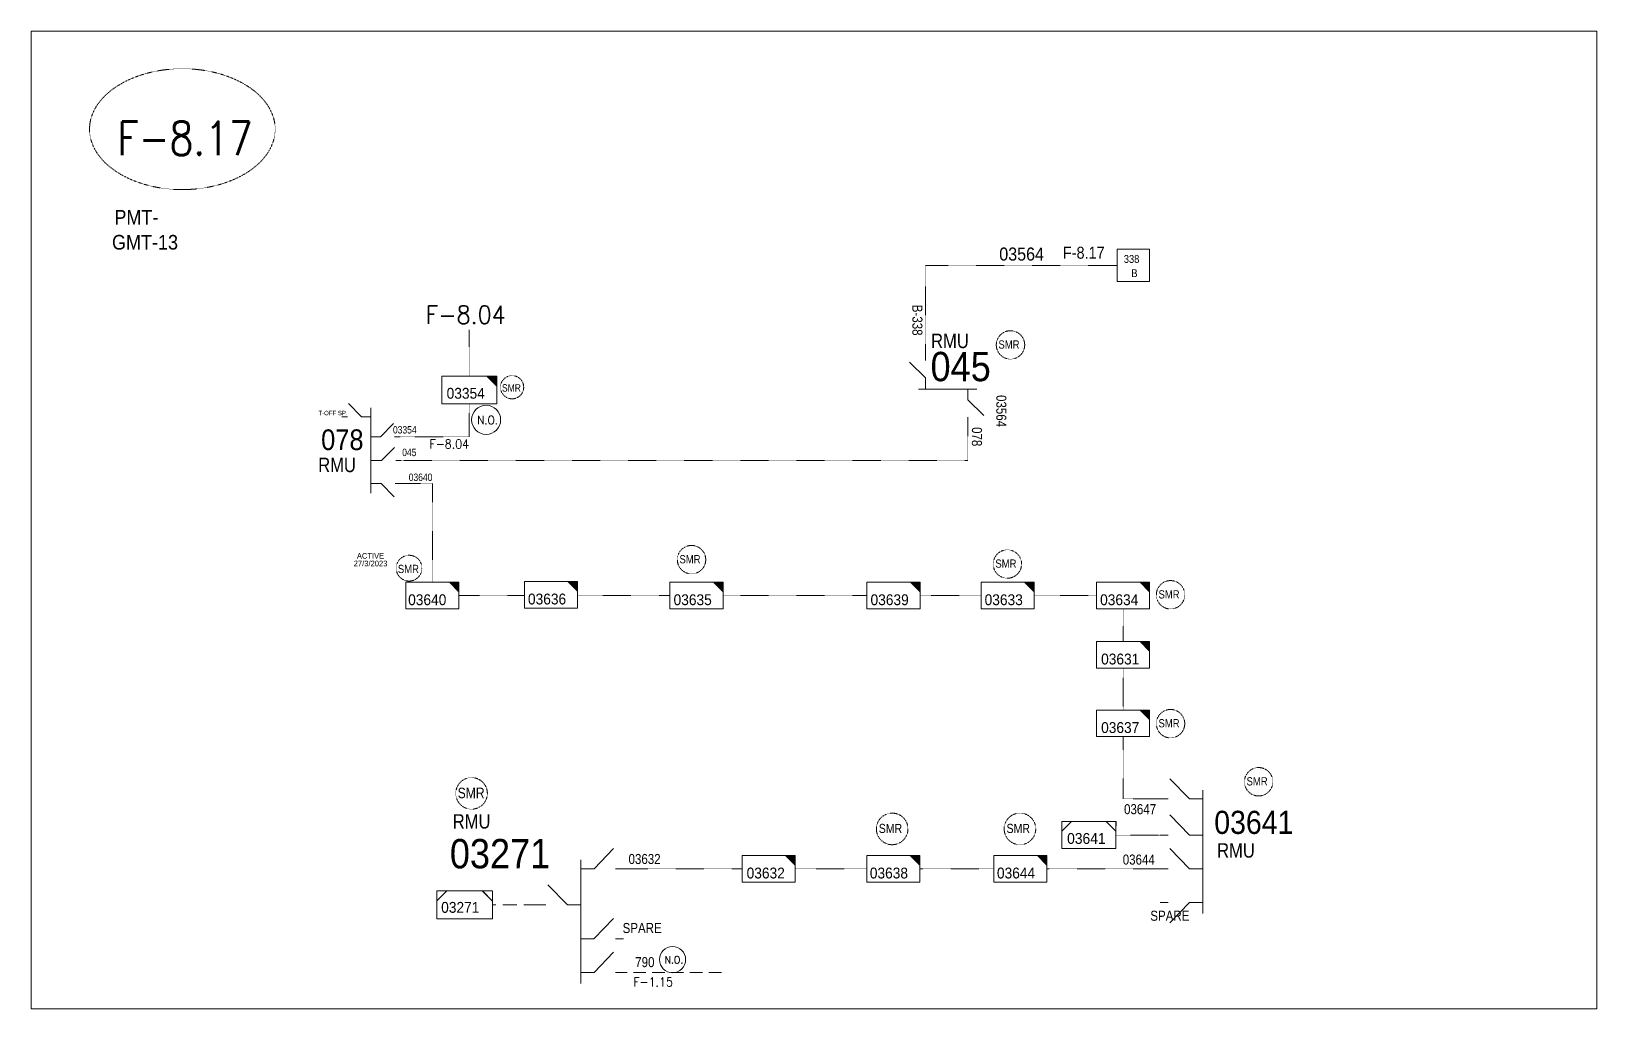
# Model space of a CAD drawing. Header units: metres. Extents: x 65984 to 144644, y -19036 to 23726.
# Drawn here: x 96137 to 97082, y 3628 to 4218 of the extents above; entities that cross this region are included whole.
import ezdxf
from ezdxf.enums import TextEntityAlignment as Align

# ---------------------------------------------------------------- set-up
doc = ezdxf.new("R2010")
doc.units = ezdxf.units.M
doc.header["$MEASUREMENT"] = 0
for name, pattern in [('DGN Style 2', [0.023128, 0, -0.023128]), ('DGN Style 3', [0.013877, 0, -0.013877]), ('HIDDEN2', [2381.25, 1587.5, -793.75])]:
    doc.linetypes.add(name, pattern=pattern)
doc.layers.get('0').update_dxf_attribs({"color": 95, "lineweight": 40})
for name, color, linetype, lineweight in [('d_eos', 111, 'Continuous', 40), ('d_eos no', 121, 'Continuous', 40), ('d_switch', 95, 'Continuous', 40), ('d_tf no', 6, 'Continuous', 40), ('d_ug cable', 95, 'Continuous', 40), ('d_unit sub', 7, 'Continuous', 40), ('fedr no', 95, 'Continuous', 40), ('GRID STATION  04', 7, 'Continuous', 40), ('Level 37', 7, 'Continuous', 0), ('O H MAIN FEEDER', 4, 'Continuous', 100), ('SW N O', 114, 'Continuous', 30)]:
    doc.layers.add(name, color=color, linetype=linetype, lineweight=lineweight)
doc.styles.add('Style-Arial', font='arial.ttf')
doc.styles.add('Style-ENGINEERING', font='ENGINEERING.shx')
doc.styles.add('Style-msdefault', font='msdefault.shx')
doc.styles.add('Style-simplex', font='simplex.shx')
doc.styles.add('Style-STANDARD', font='STANDARD.shx')

msp = doc.modelspace()

# ---------------------------------------------------------------- texts
at = {"layer": 'd_eos no', "color": 7, "linetype": 'Continuous', "lineweight": 13, "style": 'Style-Arial', "width": 0.88}
for s, height, p in [('PMT-', 8.843, (96187.54, 4109.88)), ('GMT-13', 8.843, (96186.1, 4094.79)), ('03564', 7.891, (96721.63, 4087.19))]:
    msp.add_text(s, height=height, dxfattribs=at).set_placement(p, align=Align.TOP_LEFT)
at = {"layer": 'd_eos no', "color": 2, "linetype": 'Continuous', "lineweight": 13, "style": 'Style-Arial', "width": 0.88}
msp.add_text('045', height=17.716, dxfattribs=at).set_placement((96680.16, 4006.5))
at = {"layer": 'd_eos no', "color": 7, "linetype": 'Continuous', "lineweight": 13, "style": 'Style-Arial', "width": 0.88}
msp.add_text('078', height=12.483, dxfattribs=at).set_placement((96337.93, 3977.42), align=Align.TOP_RIGHT)
at = {"layer": 'd_eos no', "color": 2, "linetype": 'Continuous', "lineweight": 13, "style": 'Style-Arial', "width": 0.88}
for s, height, p in [('03641', 13.979, (96851.37, 3747.27)), ('03271', 17.716, (96390.02, 3730.25))]:
    msp.add_text(s, height=height, dxfattribs=at).set_placement(p, align=Align.TOP_LEFT)
at = {"layer": 'd_switch', "color": 1, "linetype": 'Continuous', "lineweight": 13}
for s, height, style, width, p in [('F-8.17', 7.237, 'Style-msdefault', 0.9, (96785.21, 4087.66)), ('03647', 6.076, 'Style-ENGINEERING', 0.857143, (96816.29, 3751.27)), ('SPARE', 6.076, 'Style-ENGINEERING', 0.857143, (96836.4, 3686.97))]:
    msp.add_text(s, height=height, dxfattribs=dict(at, style=style, width=width)).set_placement(p, align=Align.TOP_RIGHT)
at = {"layer": 'd_switch', "color": 9, "linetype": 'Continuous', "lineweight": 13, "ltscale": 0.453714, "style": 'Style-ENGINEERING', "width": 0.857143}
msp.add_text('T-OFF SP.', height=2.663, dxfattribs=at).set_placement((96310.68, 3988.63), align=Align.TOP_LEFT)
at = {"layer": 'd_switch', "color": 234, "linetype": 'Continuous', "lineweight": 13, "style": 'Style-ENGINEERING', "width": 0.857143}
for s, p in [('03354', (96355.68, 3974.95)), ('045', (96361.26, 3961.29)), ('03640', (96365.2, 3946.29))]:
    msp.add_text(s, height=4.48, rotation=0.00037, dxfattribs=at).set_placement(p)
at = {"layer": 'd_switch', "color": 7, "linetype": 'Continuous', "lineweight": 13, "style": 'Style-ENGINEERING', "width": 0.857143}
for s, p in [('03632', (96517.23, 3721.21)), ('SPARE', (96517.89, 3679.56)), ('790', (96513.51, 3658.98))]:
    msp.add_text(s, height=6.076, dxfattribs=at).set_placement(p, align=Align.TOP_RIGHT)
at = {"layer": 'd_switch', "color": 1, "linetype": 'Continuous', "lineweight": 13, "style": 'Style-ENGINEERING', "width": 0.857143}
msp.add_text('03644', height=6.076, dxfattribs=at).set_placement((96796.14, 3720.87), align=Align.TOP_LEFT)
at = {"layer": 'd_tf no', "color": 2, "linetype": 'Continuous', "lineweight": 13, "style": 'Style-msdefault', "width": 0.945946}
for s, p in [('03354', (96388.07, 4002.5)), ('03635', (96525.05, 3877.9)), ('03633', (96712.78, 3877.9)), ('03634', (96782.49, 3877.9)), ('03637', (96783.1, 3800.77)), ('03638', (96643.49, 3712.97)), ('03644', (96720.21, 3712.97))]:
    msp.add_text(s, height=6.555, dxfattribs=at).set_placement(p, align=Align.TOP_LEFT)
at = {"layer": 'd_tf no', "color": 121, "linetype": 'Continuous', "lineweight": 13, "style": 'Style-msdefault', "width": 0.945946}
msp.add_text('03640', height=6.555, dxfattribs=at).set_placement((96364.84, 3877.9), align=Align.TOP_LEFT)
at = {"layer": 'd_tf no', "color": 1, "linetype": 'Continuous', "lineweight": 13, "style": 'Style-msdefault'}
for s, width, p in [('03636', 0.945946, (96437.15, 3878.33)), ('03639', 0.945946, (96643.93, 3877.9)), ('03631', 0.945946, (96783.1, 3842.12)), ('03641', 0.953514, (96762.57, 3733.85)), ('03632', 0.945946, (96569.13, 3712.97)), ('03271', 0.945946, (96384.78, 3692.25))]:
    msp.add_text(s, height=6.555, dxfattribs=dict(at, width=width)).set_placement(p, align=Align.TOP_LEFT)
at = {"layer": 'd_tf no', "color": 121, "linetype": 'Continuous', "lineweight": 40, "ltscale": 0.640365, "insert": (96342.15, 3898.78), "char_height": 3.4513, "attachment_point": 5, "line_spacing_factor": 0.8, "style": 'Style-STANDARD'}
msp.add_mtext('\\Fmsdefault;\\H1x;\\W0.909091;ACTIVE\\P27/3/2023', dxfattribs=at)
at = {"layer": 'fedr no', "color": 6, "linetype": 'Continuous', "lineweight": 13, "style": 'Style-STANDARD', "width": 0.909091}
msp.add_text('F-8.17', height=20.198, dxfattribs=at).set_placement((96230.15, 4153.11), align=Align.MIDDLE_CENTER)
at = {"layer": 'fedr no', "color": 55, "linetype": 'Continuous', "lineweight": 13, "style": 'Style-simplex', "width": 0.909091}
msp.add_text('F-8.04', height=10.865, dxfattribs=at).set_placement((96399.55, 4046.61), align=Align.MIDDLE_CENTER)
at = {"layer": 'fedr no', "color": 2, "linetype": 'Continuous', "lineweight": 40, "char_height": 5.379, "attachment_point": 5, "style": 'Style-STANDARD'}
for s, insert in [('F-8.04', (96389.66, 3968.63)), ('F-1.15', (96512.71, 3643.95))]:
    msp.add_mtext(s, dxfattribs=dict(at, insert=insert))
at = {"layer": 'GRID STATION  04', "color": 1, "linetype": 'Continuous', "lineweight": 13, "style": 'Style-msdefault', "width": 0.888889}
for s, height, p in [('338', 4.745, (96796.77, 4077.9)), ('B', 4.74, (96801.34, 4069.31))]:
    msp.add_text(s, height=height, dxfattribs=at).set_placement(p)
at = {"layer": 'Level 37', "color": 7, "linetype": 'Continuous', "lineweight": 13, "style": 'Style-ENGINEERING', "width": 0.857143}
for s, p in [('B-338', (96675.24, 4052.63)), ('03564', (96725.9, 3998.17)), ('078', (96711.17, 3978.82))]:
    msp.add_text(s, height=6.076, rotation=270, dxfattribs=at).set_placement(p, align=Align.TOP_LEFT)
at = {"layer": 'Level 37', "color": 2, "linetype": 'Continuous', "lineweight": 13, "style": 'Style-msdefault', "width": 0.86}
msp.add_text('RMU', height=8.681, rotation=359.99963, dxfattribs=at).set_placement((96703.24, 4026.48), align=Align.RIGHT)
at = {"layer": 'Level 37', "color": 1, "linetype": 'Continuous', "lineweight": 13, "style": 'Style-msdefault', "width": 0.86}
for height, p in [(4.978, (96733.84, 4026.17)), (4.978, (96541.32, 3896.6)), (4.978, (96731.98, 3893.95)), (4.978, (96830.45, 3875.38)), (4.978, (96830.45, 3797.61)), (4.978, (96883.61, 3762.55)), (5.531, (96663.03, 3733.85)), (5.531, (96740.16, 3733.85))]:
    msp.add_text('SMR', height=height, rotation=359.99963, dxfattribs=at).set_placement(p, align=Align.RIGHT)
at = {"layer": 'Level 37', "color": 1, "linetype": 'Continuous', "lineweight": 13, "ltscale": 0.947264, "style": 'Style-msdefault', "width": 0.86}
msp.add_text('SMR', height=4.467, rotation=360, dxfattribs=at).set_placement((96432.91, 4000.23), align=Align.RIGHT)
at = {"layer": 'Level 37', "color": 7, "linetype": 'Continuous', "lineweight": 13, "style": 'Style-msdefault', "width": 0.86}
msp.add_text('RMU', height=8.681, rotation=0.00037, dxfattribs=at).set_placement((96333.31, 3960.32), align=Align.TOP_RIGHT)
at = {"layer": 'Level 37', "color": 1, "linetype": 'Continuous', "lineweight": 13, "ltscale": 1.052516, "style": 'Style-msdefault', "width": 0.86}
msp.add_text('SMR', height=4.963, rotation=360, dxfattribs=at).set_placement((96371.34, 3890.74), align=Align.RIGHT)
at = {"layer": 'Level 37', "color": 1, "linetype": 'Continuous', "lineweight": 13, "ltscale": 1.099158, "style": 'Style-msdefault', "width": 0.86}
msp.add_text('SMR', height=6.354, rotation=359.99963, dxfattribs=at).set_placement((96410.97, 3754.87), align=Align.RIGHT)
at = {"layer": 'Level 37', "color": 2, "linetype": 'Continuous', "lineweight": 13, "style": 'Style-msdefault', "width": 0.86}
for p in [(96414.52, 3745.21), (96875.86, 3727.68)]:
    msp.add_text('RMU', height=8.681, rotation=0.00037, dxfattribs=at).set_placement(p, align=Align.TOP_RIGHT)

# ---------------------------------------------------------------- blocks, each defined once
blk = doc.blocks.new('TF_8')
at = {"color": 0, "linetype": 'ByBlock', "lineweight": -2}
blk.add_line((6.3, 4.95), (9.9, 1.35), dxfattribs=at)
blk.add_3dface([(-10.1, 4.95), (9.9, 4.95), (9.9, -5.05), (-10.1, -5.05)], dxfattribs=at)
blk = doc.blocks.new('exist.us-1000kva')
at = {"color": 0, "linetype": 'ByBlock', "lineweight": -2, "flags": 128}
blk.add_lwpolyline([(40, 12.9), (32.8, 20), (40, 20)], close=True, dxfattribs=at)
at = {"color": 0, "linetype": 'ByBlock', "lineweight": -2, "extrusion": (0, 0, -1)}
blk.add_solid([(-40, 12.9), (-32.8, 20), (-40, 20)], dxfattribs=at)
at = {"color": 0, "linetype": 'ByBlock', "lineweight": -2, "xscale": 2, "yscale": 2}
blk.add_blockref('TF_8', (20.2, 10.1), dxfattribs=at)
blk = doc.blocks.new('*U1446')
at = {"layer": 'SW N O', "color": 3, "lineweight": 13, "ltscale": 0.426762}
blk.add_circle((0, 0), 16.8, dxfattribs=at)
at = {"layer": 'SW N O', "color": 3, "lineweight": 13, "style": 'Style-STANDARD'}
blk.add_text('N.O.', height=9.6, dxfattribs=at).set_placement((1.7, -0.2), align=Align.MIDDLE_CENTER)
blk = doc.blocks.new('*U3109')
at = {"layer": 'd_unit sub', "color": 1, "linetype": 'Continuous', "lineweight": 13, "flags": 128}
for points in [[(-9.48, 1.38), (-6.07, 4.73), (-9.48, 4.73)], [(9.49, 1.32), (6.02, 4.73), (9.5, 4.73)]]:
    blk.add_lwpolyline(points, close=True, dxfattribs=at)
at = {"layer": 'd_unit sub', "color": 1, "linetype": 'Continuous', "lineweight": 13, "xscale": 0.9486633457507601, "yscale": 0.9486633457507601, "zscale": 0.4380515265747434, "rotation": 359.9999999999999}
blk.add_blockref('TF_8', (0.1, 0.04), dxfattribs=at)
blk = doc.blocks.new('*U2661')
at = {"layer": 'd_unit sub', "color": 1, "linetype": 'Continuous', "lineweight": 13, "flags": 128}
for points in [[(-9.48, 1.38), (-6.07, 4.73), (-9.48, 4.73)], [(9.49, 1.32), (6.02, 4.73), (9.5, 4.73)]]:
    blk.add_lwpolyline(points, close=True, dxfattribs=at)
at = {"layer": 'd_unit sub', "color": 1, "linetype": 'Continuous', "lineweight": 13, "xscale": 0.94866334575076, "yscale": 0.94866334575076, "zscale": 0.4267622666565712, "rotation": 359.9999999999999}
blk.add_blockref('TF_8', (0.1, 0.04), dxfattribs=at)

# ---------------------------------------------------------------- linework, layer by layer
at = {"layer": 'd_eos', "color": 2, "linetype": 'Continuous', "lineweight": 13, "ltscale": 0.96076}
for p, q in [((96677.15, 4008.64), (96667.42, 4018.08)), ((96677.15, 4018.98), (96677.15, 4022.91)), ((96677.15, 4002.18), (96677.15, 4008.64)), ((96672.9, 4001.66), (96708.05, 4001.66)), ((96702.67, 4001.67), (96702.67, 3995.2)), ((96702.67, 3995.2), (96712.4, 3985.76))]:
    msp.add_line(p, q, dxfattribs=at)
at = {"layer": 'd_eos', "color": 234, "linetype": 'Continuous', "lineweight": 13, "ltscale": 0.898066}
for p, q in [((96336.67, 3985.05), (96328.88, 3993.07)), ((96342.42, 3990.36), (96342.42, 3938.95)), ((96328.14, 3985.05), (96324.9, 3985.05)), ((96342.42, 3985.05), (96336.67, 3985.05)), ((96348.17, 3972.99), (96355.96, 3981.01)), ((96342.42, 3972.99), (96348.17, 3972.99)), ((96356.7, 3972.99), (96359.93, 3972.99)), ((96348.83, 3958.57), (96356.62, 3966.6)), ((96342.73, 3958.57), (96348.83, 3958.57)), ((96357.36, 3958.57), (96360.6, 3958.57)), ((96342.77, 3944.73), (96348.52, 3944.73)), ((96348.52, 3944.73), (96356.31, 3936.71)), ((96357.05, 3944.73), (96360.29, 3944.73))]:
    msp.add_line(p, q, dxfattribs=at)
at = {"layer": 'd_eos', "color": 1, "linetype": 'Continuous', "lineweight": 13, "ltscale": 0.96076}
msp.add_line((96702.67, 3984.86), (96702.67, 3980.94), dxfattribs=at)
at = {"layer": 'd_eos', "color": 2, "linetype": 'Continuous', "lineweight": 13, "ltscale": 1.108243}
for p, q in [((96836.46, 3754.43), (96824.66, 3766.59)), ((96823.54, 3754.43), (96818.64, 3754.43)), ((96844.54, 3754.43), (96836.46, 3754.43)), ((96844.53, 3759.74), (96844.53, 3685.22)), ((96836.46, 3732.64), (96824.66, 3744.8)), ((96823.54, 3732.64), (96818.63, 3732.64)), ((96844.53, 3732.64), (96836.46, 3732.64)), ((96477.08, 3712.26), (96488.88, 3724.42)), ((96836.46, 3712.26), (96824.66, 3724.42)), ((96469.01, 3717.58), (96469.01, 3643.05)), ((96469.01, 3712.26), (96477.08, 3712.26)), ((96490.01, 3712.26), (96494.91, 3712.26)), ((96823.54, 3712.26), (96818.64, 3712.26)), ((96844.54, 3712.26), (96836.46, 3712.26)), ((96460.94, 3690.47), (96449.14, 3702.63)), ((96448.01, 3690.47), (96443.11, 3690.47)), ((96469.01, 3690.47), (96460.94, 3690.47)), ((96823.54, 3691.88), (96818.64, 3691.88)), ((96836.47, 3691.88), (96824.66, 3679.72)), ((96844.54, 3691.88), (96836.47, 3691.88)), ((96477.08, 3670.1), (96488.88, 3682.25)), ((96469.01, 3670.09), (96477.08, 3670.09)), ((96490, 3670.09), (96494.91, 3670.09)), ((96477.08, 3649.72), (96488.88, 3661.87)), ((96469.01, 3649.72), (96477.08, 3649.71)), ((96490, 3649.71), (96494.91, 3649.71))]:
    msp.add_line(p, q, dxfattribs=at)
at = {"layer": 'd_ug cable', "color": 234, "linetype": 'DGN Style 3', "lineweight": 13}
msp.add_line((96401.65, 4037.45), (96401.65, 4009.62), dxfattribs=at)
at = {"layer": 'd_ug cable', "color": 1, "linetype": 'DGN Style 3', "lineweight": 13}
for p, q in [((96395.51, 3877.19), (96434.99, 3877.19)), ((96467.05, 3877.19), (96522.88, 3877.19)), ((96554.94, 3877.19), (96641.76, 3877.19)), ((96673.82, 3877.19), (96710.62, 3877.19)), ((96742.68, 3877.19), (96780.33, 3877.19)), ((96818.63, 3732.64), (96792.07, 3732.64)), ((96494.91, 3712.26), (96566.35, 3712.26)), ((96598.41, 3712.26), (96641.63, 3712.26)), ((96673.69, 3712.21), (96718.32, 3712.21))]:
    msp.add_line(p, q, dxfattribs=at)
at = {"layer": 'd_ug cable', "color": 1, "linetype": 'DGN Style 3', "lineweight": 13, "flags": 128}
for points in [[(96792.88, 4076.43), (96677.15, 4076.43), (96677.15, 4022.91)], [(96702.67, 3980.94), (96702.67, 3958.57), (96360.6, 3958.57)], [(96379.48, 3885.21), (96379.48, 3944.73), (96358.67, 3944.73)], [(96796.36, 3869.18), (96796.36, 3849.43)], [(96796.36, 3833.4), (96796.36, 3808.08)], [(96796.36, 3792.05), (96796.36, 3754.43), (96818.64, 3754.43)], [(96818.64, 3712.26), (96750.37, 3712.26)]]:
    msp.add_lwpolyline(points, dxfattribs=at)
at = {"layer": 'd_ug cable', "color": 234, "linetype": 'DGN Style 3', "lineweight": 13, "flags": 128}
msp.add_lwpolyline([(96401.75, 3992.92), (96401.75, 3972.99), (96359.93, 3972.99)], dxfattribs=at)
at = {"layer": 'd_ug cable', "color": 1, "linetype": 'DGN Style 2', "lineweight": 13, "flags": 128}
msp.add_lwpolyline([(96702.67, 3980.94), (96702.67, 3980.94)], close=True, dxfattribs=at)
at = {"layer": 'd_ug cable', "color": 1, "linetype": 'HIDDEN2', "lineweight": 13, "ltscale": 0.005315}
msp.add_lwpolyline([(96443.11, 3690.47), (96415.76, 3690.47)], dxfattribs=at)
at = {"layer": 'd_ug cable', "color": 1, "linetype": 'HIDDEN2', "lineweight": 13, "ltscale": 0.004783}
msp.add_lwpolyline([(96553.91, 3649.7), (96494.6, 3649.7)], dxfattribs=at)
at = {"layer": 'd_ug cable', "color": 2, "linetype": 'DGN Style 3', "lineweight": 13}
for centre, radius in [((96728.4, 4028.4), 8.57), ((96427.58, 4002.88), 7.01), ((96535.88, 3898.83), 8.57), ((96726.53, 3896.18), 8.57), ((96365.41, 3893.68), 7.78), ((96825, 3877.61), 8.57), ((96825, 3799.84), 8.57), ((96878.16, 3764.78), 8.57), ((96403.12, 3757.77), 9.53), ((96656.98, 3736.33), 9.53), ((96734.11, 3736.33), 9.53)]:
    msp.add_circle(centre, radius, dxfattribs=at)
at = {"layer": 'fedr no', "color": 82, "linetype": 'DGN Style 3', "lineweight": 13, "true_color": 0x1dc70e}
msp.add_ellipse((96228.56, 4158.61), major_axis=(56.01, 0), ratio=0.651175, dxfattribs=at)
at = {"layer": 'GRID STATION  04', "color": 1, "linetype": 'Continuous', "lineweight": 13, "ltscale": 0.775894, "flags": 128}
msp.add_lwpolyline([(96792.88, 4086.11), (96792.88, 4066.74), (96812.25, 4066.74), (96812.25, 4086.11)], close=True, dxfattribs=at)
at = {"layer": 'O H MAIN FEEDER', "color": 140, "linetype": 'Continuous', "lineweight": 13, "flags": 128}
msp.add_lwpolyline([(96137.4, 4217.66), (97082.21, 4217.66), (97082.21, 3627.84), (96137.4, 3627.84)], close=True, dxfattribs=at)

# ---------------------------------------------------------------- block references
at = {"layer": 'd_unit sub', "color": 2, "linetype": 'Continuous', "lineweight": 13, "zscale": 0.7560353878803824, "rotation": 359.9999999999999}
for p, xscale, yscale in [((96385.2, 3992.92), 0.8272810079282398, 0.8272810079282398), ((96363.46, 3869.18), 0.801469461532035, 0.801469461532035), ((96522.88, 3869.18), 0.801469461532035, 0.801469461532035), ((96710.62, 3869.18), 0.801469461532035, 0.801469461532035), ((96780.33, 3869.18), 0.801469461532035, 0.801469461532035), ((96780.33, 3792.05), 0.801469461532035, 0.801469461532035), ((96641.63, 3704.24), 0.801469461532035, 0.801469461532035), ((96718.32, 3704.24), 0.801469461532035, 0.801469461532035)]:
    msp.add_blockref('exist.us-1000kva', p, dxfattribs=dict(at, xscale=xscale, yscale=yscale))
at = {"layer": 'd_unit sub', "color": 1, "linetype": 'Continuous', "lineweight": 13, "xscale": 0.801469461532035, "yscale": 0.801469461532035, "zscale": 0.7560353878803824, "rotation": 359.9999999999999}
for p in [(96434.99, 3869.61), (96641.76, 3869.18), (96780.33, 3833.4), (96566.35, 3704.24)]:
    msp.add_blockref('exist.us-1000kva', p, dxfattribs=at)
at = {"layer": 'd_unit sub', "color": 1, "linetype": 'Continuous', "lineweight": 13}
for name, p, xscale, yscale, zscale in [('*U3109', (96775.69, 3732.65), 1.725905155021489, 1.725905155021489, 1.725905155021489), ('*U2661', (96398.94, 3690.48), 1.771561000000001, 1.771561000000001, 1.771561000000001)]:
    msp.add_blockref(name, p, dxfattribs=dict(at, xscale=xscale, yscale=yscale, zscale=zscale))
at = {"layer": 'SW N O', "color": 3, "lineweight": 13}
for p, xscale, yscale, zscale in [((96411.89, 3983.18), 0.522733553902309, 0.522733553902309, 0.522733553902309), ((96524.42, 3657.44), 0.4704601985120782, 0.4704601985120782, 0.4704601985120782)]:
    msp.add_blockref('*U1446', p, dxfattribs=dict(at, xscale=xscale, yscale=yscale, zscale=zscale))

msp.set_redraw_order([(e.dxf.handle, doc.entitydb.next_handle()) for e in msp.query("TEXT MTEXT ATTDEF DIMENSION ARC_DIMENSION")])  # texts and dimensions are drawn at this point

doc.saveas('drawing.dxf')
